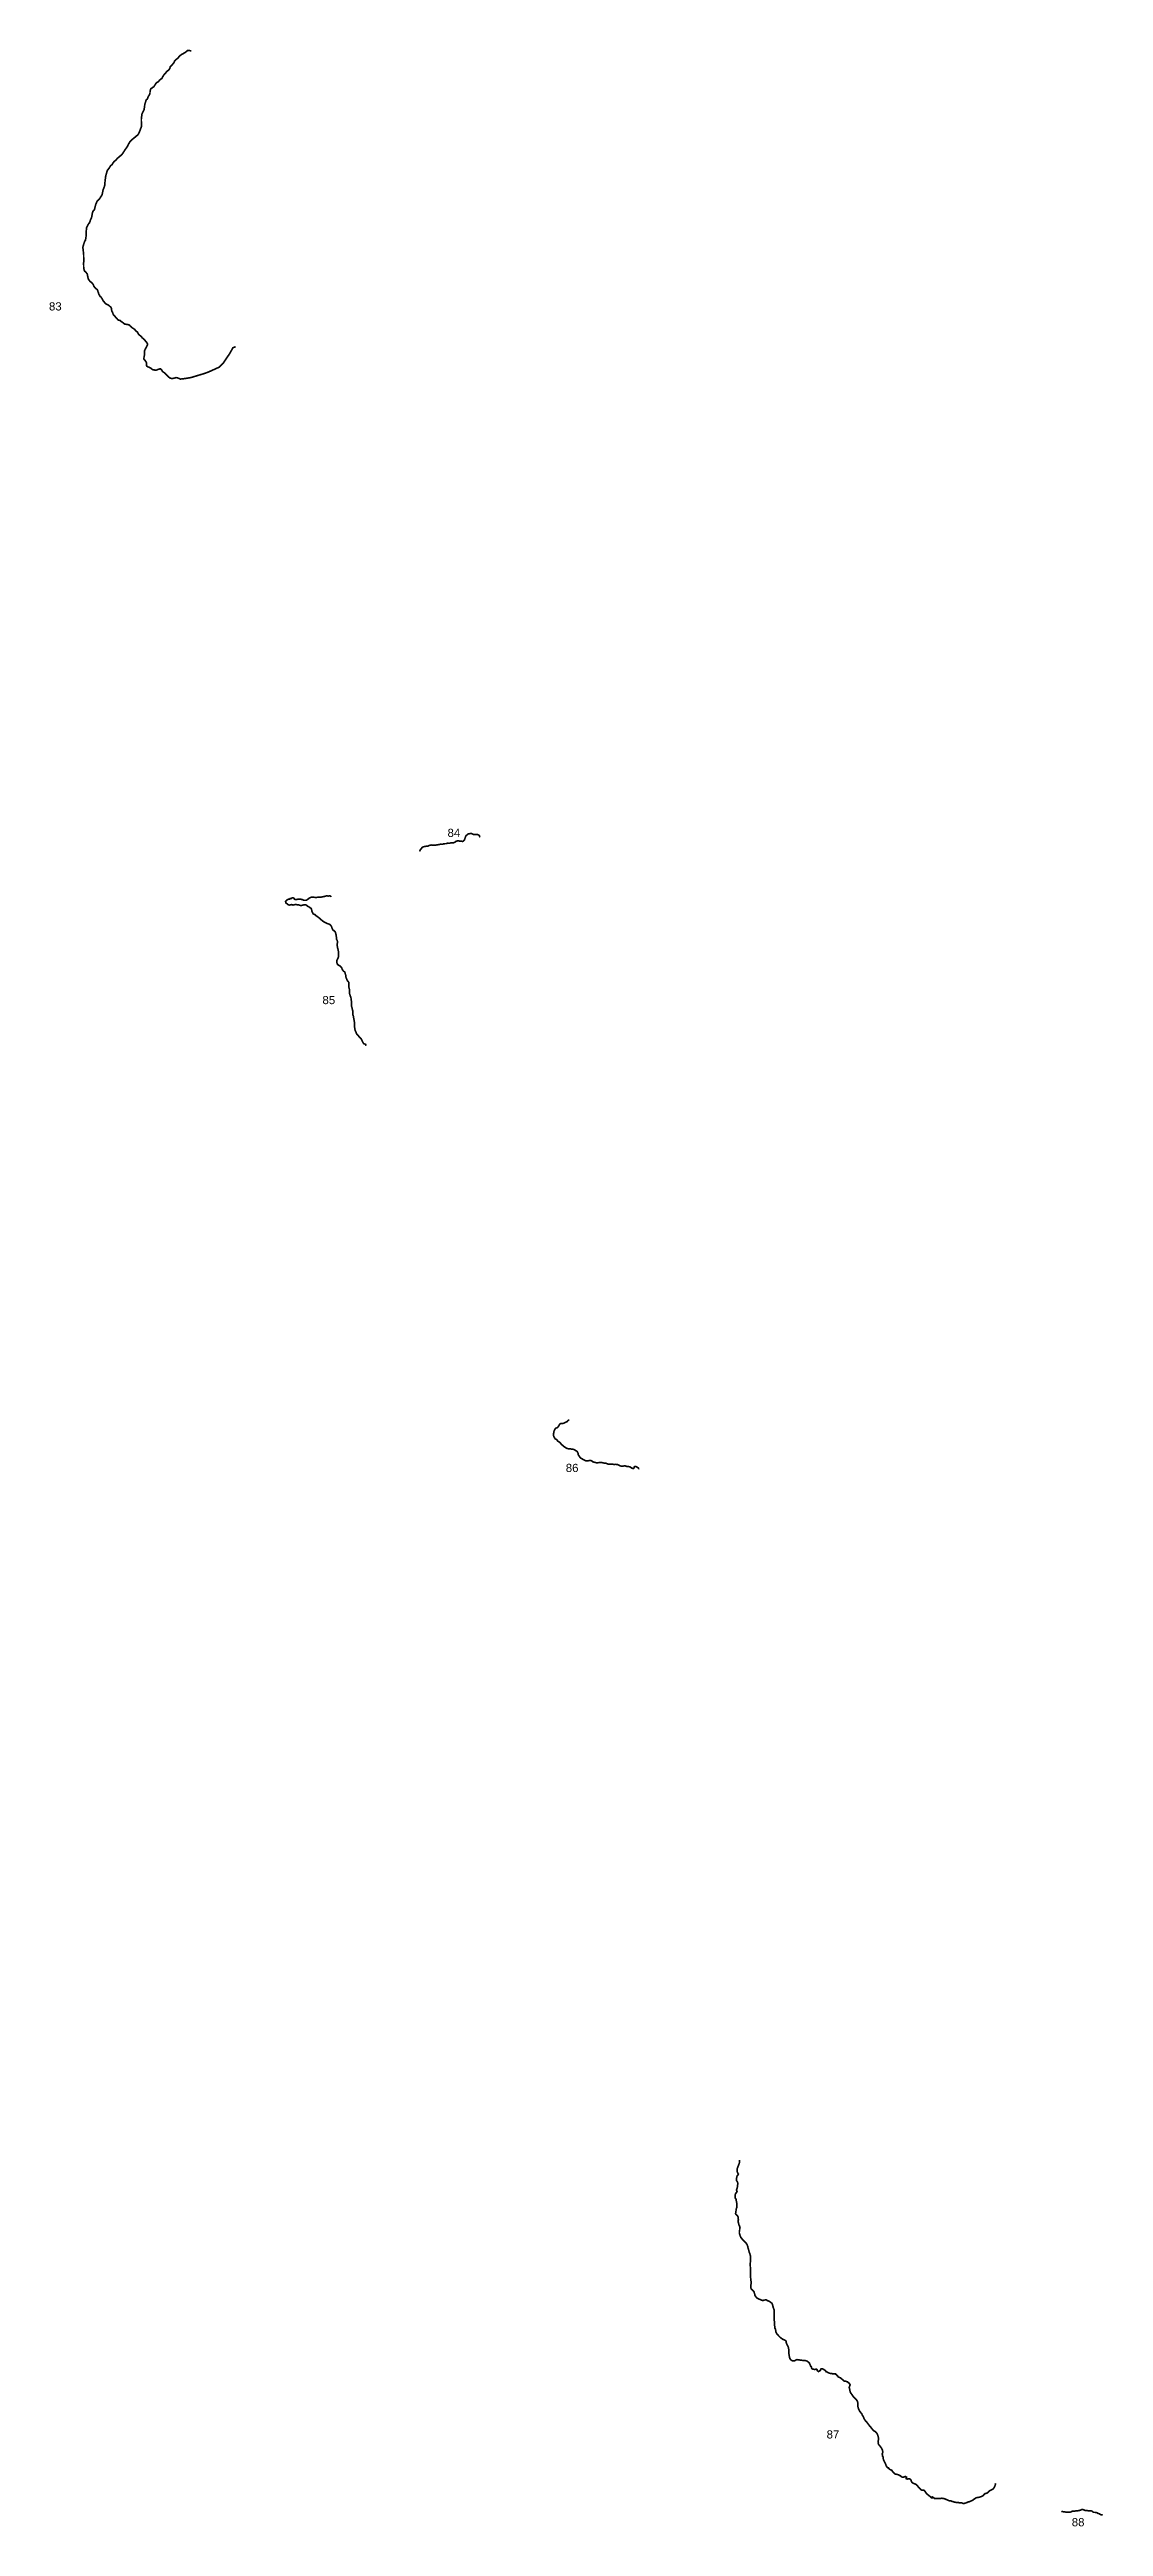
# Model space of a CAD drawing. Header units: metres. Extents: x 258924 to 356197, y 1740805 to 2227803.
# Drawn here: x 287083 to 293520, y 1983723 to 1998848 of the extents above; entities that cross this region are included whole.
import ezdxf

# ---------------------------------------------------------------- set-up
doc = ezdxf.new("R2010")
doc.units = ezdxf.units.M
doc.layers.add('UNPROTECTED', color=10, linetype='Continuous')
doc.styles.get("Standard").update_dxf_attribs({"font": 'arial.ttf'})

msp = doc.modelspace()

# ---------------------------------------------------------------- texts
at = {"char_height": 50, "attachment_point": 1}
for s, insert in [('83', (287080, 1997305)), ('84', (289514, 1994090)), ('85', (288750, 1993069)), ('86', (290236, 1990212)), ('87', (291829, 1984310)), ('88', (293326, 1983774))]:
    msp.add_mtext_dynamic_manual_height_columns(s, width=70.18, gutter_width=1, heights=[0], dxfattribs=dict(at, insert=insert))

# ---------------------------------------------------------------- linework, layer by layer
at = {"layer": 'UNPROTECTED', "const_width": 10, "flags": 128}
for points in [[(287949, 1998841), (287948, 1998841), (287945, 1998841), (287940, 1998842), (287934, 1998843), (287931, 1998843), (287927, 1998843), (287922, 1998839), (287914, 1998832), (287910, 1998829), (287906, 1998827), (287902, 1998825), (287898, 1998822), (287893, 1998820), (287891, 1998819), (287887, 1998816), (287880, 1998811), (287876, 1998807), (287872, 1998802), (287870, 1998798), (287866, 1998794), (287864, 1998793), (287861, 1998791), (287858, 1998789), (287853, 1998785), (287850, 1998781), (287846, 1998776), (287844, 1998770), (287842, 1998766), (287838, 1998762), (287833, 1998756), (287828, 1998751), (287823, 1998746), (287820, 1998742), (287819, 1998737), (287818, 1998733), (287815, 1998728), (287811, 1998724), (287808, 1998721), (287804, 1998718), (287800, 1998714), (287797, 1998711), (287793, 1998706), (287789, 1998701), (287785, 1998697), (287779, 1998690), (287776, 1998684), (287772, 1998678), (287769, 1998672), (287765, 1998669), (287754, 1998660), (287750, 1998654), (287745, 1998650), (287740, 1998648), (287734, 1998643), (287731, 1998638), (287728, 1998633), (287724, 1998627), (287721, 1998622), (287716, 1998618), (287711, 1998616), (287709, 1998613), (287704, 1998610), (287701, 1998607), (287699, 1998600), (287698, 1998595), (287697, 1998588), (287697, 1998582), (287696, 1998578), (287694, 1998573), (287691, 1998569), (287689, 1998565), (287685, 1998558), (287682, 1998550), (287679, 1998545), (287675, 1998542), (287673, 1998538), (287671, 1998534), (287670, 1998527), (287667, 1998521), (287665, 1998511), (287663, 1998496), (287661, 1998482), (287658, 1998476), (287652, 1998464), (287648, 1998455), (287645, 1998433), (287644, 1998423), (287644, 1998411), (287646, 1998397), (287646, 1998386), (287644, 1998376), (287639, 1998363), (287635, 1998352), (287629, 1998337), (287623, 1998328), (287616, 1998322), (287604, 1998312), (287587, 1998298), (287575, 1998286), (287570, 1998278), (287565, 1998269), (287561, 1998260), (287553, 1998248), (287547, 1998240), (287540, 1998229), (287531, 1998215), (287523, 1998205), (287512, 1998196), (287498, 1998184), (287489, 1998174), (287479, 1998165), (287471, 1998156), (287466, 1998147), (287456, 1998138), (287448, 1998125), (287441, 1998116), (287436, 1998109), (287433, 1998099), (287429, 1998085), (287426, 1998072), (287423, 1998048), (287422, 1998038), (287422, 1998032), (287421, 1998021), (287418, 1998011), (287416, 1998005), (287411, 1997993), (287408, 1997979), (287406, 1997969), (287405, 1997964), (287401, 1997956), (287398, 1997951), (287395, 1997947), (287392, 1997942), (287389, 1997937), (287376, 1997925), (287373, 1997920), (287369, 1997910), (287365, 1997901), (287362, 1997888), (287360, 1997881), (287358, 1997872), (287355, 1997867), (287351, 1997864), (287348, 1997859), (287346, 1997853), (287344, 1997844), (287342, 1997831), (287339, 1997819), (287334, 1997810), (287331, 1997800), (287327, 1997790), (287322, 1997784), (287318, 1997777), (287313, 1997768), (287309, 1997759), (287308, 1997742), (287307, 1997729), (287307, 1997715), (287306, 1997703), (287305, 1997695), (287303, 1997685), (287299, 1997678), (287295, 1997669), (287292, 1997659), (287289, 1997649), (287287, 1997642), (287289, 1997620), (287291, 1997609), (287292, 1997593), (287292, 1997580), (287293, 1997554), (287291, 1997544), (287292, 1997531), (287292, 1997521), (287293, 1997509), (287295, 1997502), (287299, 1997494), (287305, 1997489), (287310, 1997483), (287314, 1997478), (287315, 1997472), (287316, 1997466), (287318, 1997458), (287320, 1997448), (287324, 1997442), (287329, 1997435), (287333, 1997431), (287341, 1997425), (287347, 1997418), (287351, 1997412), (287354, 1997404), (287357, 1997399), (287360, 1997395), (287364, 1997391), (287368, 1997388), (287375, 1997382), (287379, 1997373), (287380, 1997368), (287382, 1997363), (287384, 1997356), (287386, 1997352), (287390, 1997346), (287393, 1997340), (287398, 1997337), (287403, 1997329), (287406, 1997323), (287409, 1997317), (287415, 1997310), (287420, 1997303), (287424, 1997299), (287430, 1997294), (287437, 1997291), (287443, 1997288), (287448, 1997284), (287453, 1997279), (287457, 1997276), (287459, 1997272), (287461, 1997269), (287462, 1997261), (287463, 1997255), (287465, 1997249), (287468, 1997244), (287471, 1997236), (287473, 1997230), (287476, 1997226), (287481, 1997222), (287484, 1997219), (287487, 1997213), (287491, 1997209), (287497, 1997203), (287500, 1997199), (287505, 1997196), (287514, 1997194), (287519, 1997189), (287526, 1997185), (287537, 1997176), (287543, 1997172), (287548, 1997171), (287555, 1997170), (287559, 1997170), (287565, 1997168), (287571, 1997166), (287577, 1997159), (287585, 1997152), (287592, 1997147), (287604, 1997139), (287607, 1997134), (287611, 1997130), (287621, 1997122), (287627, 1997110), (287635, 1997103), (287640, 1997099), (287646, 1997094), (287648, 1997090), (287652, 1997086), (287658, 1997082), (287666, 1997073), (287671, 1997066), (287675, 1997062), (287680, 1997055), (287682, 1997050), (287682, 1997045), (287680, 1997041), (287677, 1997036), (287673, 1997028), (287667, 1997017), (287664, 1997009), (287663, 1997004), (287663, 1996999), (287663, 1996993), (287664, 1996989), (287664, 1996986), (287661, 1996973), (287660, 1996965), (287659, 1996960), (287662, 1996955), (287667, 1996951), (287669, 1996947), (287672, 1996943), (287675, 1996936), (287676, 1996926), (287676, 1996918), (287679, 1996914), (287686, 1996910), (287692, 1996908), (287700, 1996904), (287705, 1996900), (287710, 1996896), (287716, 1996893), (287723, 1996892), (287730, 1996890), (287735, 1996891), (287740, 1996892), (287745, 1996895), (287749, 1996896), (287753, 1996897), (287757, 1996899), (287762, 1996898), (287766, 1996894), (287770, 1996889), (287773, 1996883), (287778, 1996879), (287783, 1996876), (287786, 1996874), (287793, 1996867), (287799, 1996860), (287805, 1996855), (287811, 1996849), (287816, 1996845), (287820, 1996842), (287827, 1996840), (287837, 1996840), (287841, 1996841), (287850, 1996843), (287856, 1996845), (287864, 1996844), (287883, 1996836), (287916, 1996840), (287946, 1996845), (288035, 1996872), (288058, 1996881), (288120, 1996909), (288144, 1996933), (288172, 1996975), (288176, 1996980), (288188, 1996999), (288203, 1997027), (288208, 1997029), (288220, 1997034)], [(289714, 1994039), (289711, 1994041), (289710, 1994043), (289709, 1994047), (289706, 1994050), (289702, 1994053), (289696, 1994055), (289688, 1994055), (289682, 1994055), (289677, 1994055), (289672, 1994055), (289668, 1994057), (289664, 1994060), (289658, 1994061), (289649, 1994060), (289639, 1994058), (289634, 1994053), (289628, 1994049), (289624, 1994041), (289621, 1994033), (289619, 1994027), (289617, 1994021), (289614, 1994018), (289611, 1994016), (289607, 1994013), (289603, 1994013), (289597, 1994015), (289595, 1994014), (289591, 1994014), (289587, 1994014), (289583, 1994016), (289580, 1994016), (289575, 1994016), (289572, 1994015), (289567, 1994014), (289565, 1994012), (289561, 1994009), (289552, 1994005), (289547, 1994004), (289542, 1994005), (289535, 1994004), (289530, 1994003), (289525, 1994001), (289521, 1994001), (289515, 1994002), (289512, 1994001), (289508, 1994000), (289505, 1993999), (289502, 1993999), (289497, 1993999), (289494, 1993998), (289491, 1993998), (289487, 1993997), (289483, 1993995), (289478, 1993995), (289473, 1993996), (289469, 1993995), (289462, 1993994), (289455, 1993992), (289447, 1993991), (289438, 1993990), (289431, 1993990), (289425, 1993990), (289418, 1993991), (289411, 1993990), (289405, 1993989), (289401, 1993987), (289395, 1993984), (289387, 1993983), (289382, 1993983), (289376, 1993982), (289368, 1993980), (289364, 1993979), (289360, 1993976), (289357, 1993973), (289354, 1993969), (289351, 1993966), (289348, 1993962), (289346, 1993958), (289344, 1993954), (289343, 1993952)], [(288804, 1993674), (288803, 1993676), (288801, 1993677), (288798, 1993679), (288795, 1993680), (288791, 1993680), (288787, 1993679), (288784, 1993679), (288780, 1993680), (288775, 1993680), (288770, 1993679), (288761, 1993676), (288752, 1993675), (288744, 1993673), (288737, 1993673), (288726, 1993672), (288715, 1993671), (288705, 1993671), (288693, 1993672), (288685, 1993672), (288678, 1993671), (288672, 1993668), (288667, 1993664), (288660, 1993659), (288657, 1993657), (288653, 1993654), (288648, 1993653), (288644, 1993653), (288640, 1993653), (288635, 1993654), (288631, 1993656), (288625, 1993658), (288620, 1993659), (288614, 1993661), (288608, 1993661), (288602, 1993661), (288599, 1993660), (288597, 1993659), (288592, 1993658), (288587, 1993658), (288581, 1993659), (288578, 1993661), (288577, 1993664), (288576, 1993666), (288574, 1993667), (288571, 1993668), (288567, 1993668), (288563, 1993667), (288560, 1993665), (288558, 1993663), (288555, 1993664), (288554, 1993665), (288553, 1993665), (288552, 1993664), (288552, 1993662), (288550, 1993661), (288546, 1993661), (288544, 1993660), (288542, 1993660), (288538, 1993658), (288535, 1993656), (288532, 1993654), (288529, 1993650), (288527, 1993648), (288525, 1993646), (288525, 1993644), (288526, 1993641), (288526, 1993638), (288529, 1993636), (288531, 1993634), (288534, 1993632), (288536, 1993630), (288538, 1993628), (288541, 1993626), (288544, 1993625), (288548, 1993624), (288553, 1993625), (288556, 1993626), (288560, 1993627), (288563, 1993626), (288567, 1993625), (288571, 1993624), (288576, 1993625), (288579, 1993626), (288582, 1993627), (288586, 1993627), (288589, 1993627), (288595, 1993626), (288602, 1993626), (288608, 1993624), (288614, 1993622), (288618, 1993621), (288623, 1993622), (288629, 1993623), (288638, 1993626), (288646, 1993626), (288653, 1993623), (288661, 1993616), (288669, 1993612), (288676, 1993607), (288680, 1993604), (288683, 1993600), (288684, 1993596), (288685, 1993587), (288689, 1993579), (288693, 1993571), (288699, 1993568), (288706, 1993565), (288714, 1993557), (288727, 1993548), (288741, 1993535), (288753, 1993526), (288758, 1993522), (288765, 1993518), (288772, 1993515), (288776, 1993513), (288783, 1993510), (288789, 1993508), (288794, 1993506), (288798, 1993503), (288802, 1993498), (288805, 1993494), (288807, 1993488), (288809, 1993482), (288812, 1993476), (288815, 1993471), (288818, 1993469), (288821, 1993468), (288824, 1993465), (288827, 1993462), (288829, 1993459), (288830, 1993456), (288831, 1993450), (288833, 1993444), (288835, 1993431), (288836, 1993421), (288836, 1993416), (288839, 1993411), (288841, 1993405), (288842, 1993397), (288841, 1993390), (288840, 1993386), (288839, 1993382), (288841, 1993373), (288843, 1993361), (288846, 1993351), (288848, 1993337), (288849, 1993327), (288849, 1993318), (288848, 1993309), (288846, 1993302), (288842, 1993294), (288839, 1993287), (288837, 1993283), (288838, 1993276), (288840, 1993266), (288844, 1993260), (288850, 1993256), (288858, 1993252), (288865, 1993245), (288869, 1993237), (288872, 1993230), (288877, 1993223), (288881, 1993219), (288886, 1993215), (288888, 1993211), (288890, 1993203), (288892, 1993197), (288892, 1993188), (288896, 1993177), (288900, 1993168), (288903, 1993161), (288908, 1993156), (288911, 1993152), (288912, 1993148), (288912, 1993140), (288911, 1993132), (288911, 1993124), (288914, 1993112), (288915, 1993108), (288915, 1993101), (288915, 1993093), (288915, 1993086), (288918, 1993076), (288920, 1993069), (288924, 1993061), (288925, 1993050), (288927, 1993037), (288927, 1993021), (288927, 1993014), (288928, 1993006), (288931, 1992996), (288933, 1992986), (288936, 1992976), (288936, 1992971), (288936, 1992966), (288935, 1992962), (288935, 1992956), (288938, 1992950), (288940, 1992939), (288942, 1992929), (288944, 1992919), (288945, 1992911), (288945, 1992904), (288946, 1992896), (288946, 1992887), (288946, 1992879), (288948, 1992869), (288949, 1992862), (288952, 1992853), (288956, 1992845), (288959, 1992838), (288961, 1992835), (288968, 1992828), (288971, 1992824), (288974, 1992820), (288977, 1992817), (288982, 1992812), (288985, 1992809), (288988, 1992804), (288990, 1992801), (288994, 1992791), (288997, 1992786), (289000, 1992781), (289002, 1992778), (289006, 1992776), (289010, 1992775), (289014, 1992773), (289016, 1992765)], [(290258, 1990478), (290252, 1990478), (290249, 1990476), (290243, 1990469), (290238, 1990467), (290234, 1990465), (290228, 1990462), (290224, 1990460), (290217, 1990458), (290211, 1990458), (290207, 1990458), (290205, 1990458), (290202, 1990456), (290200, 1990454), (290198, 1990452), (290196, 1990449), (290195, 1990447), (290194, 1990445), (290192, 1990442), (290189, 1990438), (290187, 1990435), (290183, 1990432), (290179, 1990431), (290175, 1990429), (290172, 1990426), (290169, 1990422), (290168, 1990419), (290165, 1990413), (290163, 1990406), (290163, 1990402), (290161, 1990395), (290161, 1990388), (290162, 1990382), (290165, 1990375), (290171, 1990365), (290178, 1990361), (290184, 1990355), (290188, 1990350), (290193, 1990347), (290198, 1990344), (290202, 1990339), (290207, 1990334), (290210, 1990329), (290213, 1990327), (290217, 1990325), (290224, 1990318), (290230, 1990314), (290235, 1990311), (290238, 1990309), (290244, 1990306), (290252, 1990304), (290262, 1990303), (290273, 1990302), (290281, 1990301), (290289, 1990298), (290295, 1990294), (290303, 1990289), (290306, 1990287), (290309, 1990281), (290311, 1990276), (290312, 1990269), (290313, 1990266), (290320, 1990256), (290324, 1990250), (290329, 1990246), (290336, 1990242), (290345, 1990237), (290353, 1990233), (290359, 1990230), (290364, 1990230), (290371, 1990230), (290380, 1990232), (290385, 1990232), (290388, 1990232), (290392, 1990231), (290396, 1990229), (290399, 1990227), (290402, 1990224), (290406, 1990223), (290412, 1990221), (290421, 1990219), (290430, 1990218), (290436, 1990219), (290445, 1990220), (290450, 1990221), (290456, 1990220), (290463, 1990218), (290472, 1990216), (290478, 1990216), (290484, 1990215), (290489, 1990212), (290495, 1990210), (290503, 1990209), (290508, 1990210), (290512, 1990210), (290519, 1990210), (290530, 1990208), (290539, 1990209), (290546, 1990208), (290553, 1990207), (290557, 1990205), (290563, 1990202), (290570, 1990199), (290575, 1990198), (290581, 1990198), (290586, 1990198), (290591, 1990199), (290595, 1990200), (290600, 1990199), (290603, 1990198), (290608, 1990196), (290614, 1990196), (290618, 1990196), (290624, 1990194), (290629, 1990193), (290633, 1990190), (290636, 1990188), (290641, 1990185), (290645, 1990184), (290650, 1990184), (290652, 1990186), (290653, 1990188), (290654, 1990191), (290655, 1990194), (290658, 1990196), (290662, 1990196), (290667, 1990194), (290671, 1990192), (290674, 1990190), (290678, 1990187), (290685, 1990181), (290686, 1990181)], [(291298, 1985961), (291297, 1985955), (291297, 1985949), (291297, 1985946), (291295, 1985939), (291289, 1985923), (291284, 1985911), (291283, 1985906), (291283, 1985900), (291283, 1985894), (291284, 1985885), (291286, 1985882), (291290, 1985875), (291290, 1985874), (291287, 1985868), (291283, 1985864), (291281, 1985859), (291280, 1985854), (291279, 1985850), (291278, 1985843), (291279, 1985835), (291281, 1985832), (291284, 1985828), (291286, 1985822), (291286, 1985818), (291286, 1985812), (291285, 1985805), (291285, 1985800), (291285, 1985797), (291283, 1985792), (291281, 1985784), (291279, 1985778), (291279, 1985776), (291279, 1985775), (291280, 1985773), (291281, 1985772), (291282, 1985769), (291281, 1985767), (291279, 1985763), (291278, 1985761), (291275, 1985758), (291275, 1985757), (291274, 1985756), (291272, 1985753), (291271, 1985749), (291271, 1985745), (291271, 1985741), (291271, 1985735), (291271, 1985729), (291274, 1985724), (291276, 1985720), (291277, 1985715), (291278, 1985709), (291279, 1985704), (291280, 1985698), (291281, 1985695), (291281, 1985691), (291280, 1985688), (291281, 1985685), (291281, 1985681), (291281, 1985678), (291281, 1985674), (291280, 1985670), (291278, 1985666), (291277, 1985658), (291276, 1985653), (291275, 1985645), (291274, 1985638), (291273, 1985634), (291274, 1985630), (291277, 1985627), (291281, 1985623), (291285, 1985619), (291287, 1985615), (291289, 1985611), (291289, 1985607), (291289, 1985604), (291290, 1985598), (291290, 1985596), (291290, 1985595), (291288, 1985593), (291288, 1985591), (291288, 1985586), (291289, 1985581), (291290, 1985579), (291291, 1985575), (291291, 1985574), (291292, 1985572), (291293, 1985568), (291294, 1985564), (291296, 1985557), (291297, 1985556), (291298, 1985556), (291299, 1985553), (291300, 1985549), (291299, 1985548), (291299, 1985543), (291298, 1985536), (291298, 1985533), (291297, 1985528), (291297, 1985527), (291296, 1985523), (291296, 1985518), (291296, 1985515), (291296, 1985513), (291297, 1985512), (291297, 1985510), (291298, 1985509), (291299, 1985504), (291301, 1985498), (291303, 1985493), (291304, 1985491), (291305, 1985488), (291306, 1985487), (291307, 1985485), (291309, 1985483), (291312, 1985480), (291313, 1985478), (291315, 1985475), (291318, 1985472), (291325, 1985465), (291332, 1985458), (291338, 1985452), (291342, 1985446), (291345, 1985439), (291348, 1985431), (291349, 1985424), (291353, 1985411), (291357, 1985395), (291360, 1985389), (291362, 1985381), (291365, 1985373), (291365, 1985359), (291365, 1985348), (291363, 1985334), (291362, 1985322), (291362, 1985317), (291363, 1985312), (291364, 1985293), (291365, 1985275), (291364, 1985257), (291365, 1985241), (291366, 1985226), (291368, 1985219), (291369, 1985211), (291368, 1985205), (291367, 1985200), (291366, 1985193), (291366, 1985187), (291366, 1985187), (291366, 1985181), (291368, 1985175), (291373, 1985169), (291378, 1985165), (291382, 1985161), (291386, 1985155), (291387, 1985150), (291389, 1985145), (291390, 1985141), (291391, 1985134), (291394, 1985130), (291396, 1985127), (291399, 1985123), (291404, 1985117), (291410, 1985114), (291415, 1985112), (291419, 1985110), (291425, 1985108), (291430, 1985105), (291434, 1985104), (291438, 1985103), (291442, 1985103), (291447, 1985105), (291454, 1985106), (291458, 1985107), (291462, 1985106), (291465, 1985104), (291469, 1985101), (291474, 1985100), (291480, 1985097), (291484, 1985094), (291488, 1985091), (291492, 1985088), (291495, 1985085), (291498, 1985080), (291499, 1985075), (291501, 1985068), (291503, 1985060), (291505, 1985055), (291507, 1985049), (291509, 1985044), (291509, 1985036), (291508, 1985024), (291508, 1985017), (291508, 1985010), (291508, 1985002), (291508, 1984996), (291508, 1984989), (291508, 1984984), (291510, 1984977), (291510, 1984974), (291511, 1984967), (291510, 1984961), (291511, 1984953), (291512, 1984945), (291512, 1984940), (291513, 1984934), (291515, 1984931), (291517, 1984927), (291517, 1984924), (291518, 1984920), (291518, 1984917), (291519, 1984911), (291521, 1984906), (291523, 1984903), (291525, 1984899), (291530, 1984894), (291535, 1984888), (291542, 1984881), (291547, 1984876), (291554, 1984871), (291560, 1984866), (291563, 1984865), (291566, 1984865), (291570, 1984862), (291576, 1984859), (291579, 1984857), (291581, 1984854), (291582, 1984849), (291583, 1984844), (291584, 1984839), (291589, 1984831), (291594, 1984821), (291598, 1984804), (291599, 1984787), (291599, 1984776), (291600, 1984767), (291603, 1984754), (291605, 1984750), (291605, 1984748), (291607, 1984745), (291610, 1984741), (291615, 1984737), (291618, 1984735), (291622, 1984734), (291625, 1984735), (291629, 1984735), (291634, 1984735), (291639, 1984737), (291642, 1984740), (291645, 1984741), (291648, 1984742), (291651, 1984741), (291659, 1984740), (291673, 1984738), (291683, 1984737), (291692, 1984737), (291702, 1984735), (291708, 1984733), (291713, 1984730), (291718, 1984726), (291724, 1984720), (291726, 1984715), (291729, 1984709), (291730, 1984705), (291732, 1984701), (291734, 1984700), (291736, 1984697), (291736, 1984695), (291736, 1984692), (291738, 1984689), (291740, 1984687), (291742, 1984685), (291744, 1984684), (291748, 1984683), (291753, 1984682), (291758, 1984682), (291765, 1984683), (291767, 1984683), (291770, 1984681), (291771, 1984679), (291771, 1984676), (291774, 1984673), (291776, 1984672), (291778, 1984671), (291779, 1984670), (291780, 1984669), (291781, 1984670), (291783, 1984671), (291784, 1984672), (291785, 1984673), (291786, 1984673), (291789, 1984674), (291790, 1984675), (291791, 1984676), (291792, 1984678), (291792, 1984679), (291793, 1984681), (291793, 1984683), (291794, 1984684), (291797, 1984686), (291801, 1984686), (291805, 1984685), (291810, 1984682), (291815, 1984679), (291819, 1984676), (291824, 1984672), (291825, 1984669), (291826, 1984668), (291827, 1984667), (291830, 1984666), (291832, 1984666), (291834, 1984665), (291836, 1984663), (291839, 1984662), (291841, 1984660), (291843, 1984660), (291846, 1984659), (291849, 1984658), (291854, 1984657), (291858, 1984656), (291859, 1984656), (291861, 1984656), (291863, 1984656), (291865, 1984655), (291867, 1984655), (291869, 1984655), (291873, 1984655), (291876, 1984654), (291880, 1984654), (291883, 1984654), (291884, 1984654), (291885, 1984652), (291888, 1984651), (291891, 1984647), (291893, 1984644), (291896, 1984642), (291897, 1984641), (291898, 1984639), (291899, 1984637), (291901, 1984636), (291903, 1984635), (291907, 1984633), (291909, 1984632), (291913, 1984631), (291916, 1984629), (291918, 1984626), (291922, 1984623), (291926, 1984620), (291929, 1984617), (291931, 1984616), (291933, 1984613), (291936, 1984611), (291939, 1984610), (291941, 1984610), (291944, 1984610), (291948, 1984609), (291950, 1984608), (291958, 1984605), (291960, 1984602), (291966, 1984598), (291970, 1984593), (291972, 1984589), (291972, 1984586), (291971, 1984584), (291970, 1984581), (291969, 1984578), (291968, 1984573), (291967, 1984571), (291968, 1984566), (291970, 1984559), (291972, 1984548), (291975, 1984540), (291980, 1984533), (291986, 1984525), (291992, 1984515), (291998, 1984509), (292007, 1984501), (292014, 1984492), (292017, 1984487), (292019, 1984479), (292019, 1984467), (292020, 1984454), (292022, 1984448), (292024, 1984440), (292030, 1984428), (292037, 1984419), (292044, 1984410), (292047, 1984403), (292051, 1984396), (292055, 1984388), (292059, 1984379), (292065, 1984370), (292074, 1984360), (292080, 1984352), (292089, 1984340), (292101, 1984326), (292114, 1984309), (292128, 1984301), (292136, 1984291), (292140, 1984283), (292143, 1984275), (292145, 1984267), (292147, 1984259), (292145, 1984250), (292144, 1984242), (292145, 1984238), (292144, 1984232), (292145, 1984227), (292148, 1984222), (292152, 1984217), (292156, 1984212), (292161, 1984206), (292165, 1984199), (292169, 1984192), (292171, 1984187), (292171, 1984184), (292172, 1984178), (292171, 1984173), (292170, 1984170), (292170, 1984169), (292169, 1984167), (292169, 1984165), (292169, 1984162), (292170, 1984160), (292171, 1984158), (292171, 1984156), (292171, 1984154), (292171, 1984152), (292173, 1984150), (292174, 1984147), (292174, 1984144), (292175, 1984141), (292175, 1984136), (292176, 1984132), (292177, 1984128), (292180, 1984123), (292183, 1984116), (292186, 1984111), (292188, 1984107), (292190, 1984103), (292191, 1984099), (292192, 1984095), (292193, 1984092), (292196, 1984089), (292197, 1984087), (292199, 1984085), (292200, 1984083), (292202, 1984082), (292204, 1984080), (292207, 1984080), (292208, 1984078), (292212, 1984073), (292219, 1984069), (292223, 1984068), (292226, 1984066), (292228, 1984065), (292229, 1984062), (292231, 1984059), (292235, 1984055), (292238, 1984052), (292243, 1984046), (292246, 1984044), (292251, 1984042), (292257, 1984041), (292261, 1984040), (292265, 1984039), (292270, 1984037), (292275, 1984035), (292279, 1984033), (292280, 1984031), (292283, 1984029), (292285, 1984027), (292288, 1984025), (292292, 1984024), (292297, 1984024), (292301, 1984025), (292305, 1984026), (292310, 1984028), (292313, 1984026), (292317, 1984024), (292316, 1984023), (292314, 1984021), (292314, 1984020), (292314, 1984019), (292314, 1984017), (292314, 1984016), (292314, 1984015), (292316, 1984014), (292319, 1984013), (292322, 1984012), (292324, 1984013), (292328, 1984013), (292331, 1984014), (292335, 1984014), (292337, 1984013), (292340, 1984011), (292343, 1984008), (292345, 1984004), (292346, 1984000), (292348, 1983996), (292350, 1983993), (292355, 1983988), (292363, 1983984), (292370, 1983982), (292377, 1983978), (292383, 1983973), (292389, 1983964), (292396, 1983957), (292403, 1983949), (292410, 1983944), (292415, 1983944), (292420, 1983945), (292425, 1983943), (292429, 1983939), (292432, 1983933), (292436, 1983928), (292441, 1983922), (292448, 1983916), (292458, 1983908), (292468, 1983900), (292470, 1983898), (292472, 1983897), (292473, 1983896), (292474, 1983897), (292475, 1983898), (292474, 1983900), (292474, 1983901), (292474, 1983902), (292475, 1983902), (292476, 1983903), (292477, 1983902), (292478, 1983902), (292481, 1983899), (292483, 1983898), (292484, 1983897), (292486, 1983896), (292487, 1983895), (292488, 1983894), (292490, 1983894), (292492, 1983894), (292495, 1983894), (292498, 1983893), (292504, 1983893), (292510, 1983894), (292516, 1983894), (292525, 1983894), (292534, 1983895), (292539, 1983894), (292545, 1983893), (292549, 1983892), (292552, 1983891), (292555, 1983889), (292559, 1983888), (292563, 1983886), (292567, 1983884), (292572, 1983882), (292577, 1983880), (292581, 1983880), (292586, 1983879), (292591, 1983878), (292594, 1983876), (292599, 1983875), (292602, 1983874), (292605, 1983873), (292611, 1983871), (292617, 1983870), (292623, 1983870), (292628, 1983869), (292633, 1983869), (292637, 1983868), (292641, 1983867), (292644, 1983867), (292648, 1983867), (292652, 1983867), (292657, 1983866), (292660, 1983864), (292665, 1983863), (292671, 1983864), (292678, 1983866), (292682, 1983867), (292685, 1983869), (292687, 1983869), (292690, 1983870), (292692, 1983871), (292693, 1983872), (292694, 1983873), (292696, 1983873), (292699, 1983873), (292701, 1983874), (292703, 1983875), (292706, 1983876), (292710, 1983878), (292715, 1983880), (292719, 1983882), (292725, 1983886), (292730, 1983890), (292736, 1983894), (292743, 1983898), (292753, 1983900), (292760, 1983901), (292767, 1983903), (292773, 1983905), (292780, 1983908), (292785, 1983911), (292789, 1983916), (292791, 1983919), (292794, 1983921), (292797, 1983924), (292803, 1983925), (292807, 1983926), (292811, 1983928), (292814, 1983931), (292818, 1983935), (292822, 1983939), (292827, 1983942), (292834, 1983945), (292839, 1983948), (292844, 1983950), (292849, 1983956), (292853, 1983962), (292856, 1983968), (292858, 1983974), (292860, 1983981), (292861, 1983987)], [(293263, 1983812), (293265, 1983813), (293267, 1983814), (293268, 1983814), (293270, 1983814), (293273, 1983813), (293275, 1983812), (293278, 1983812), (293281, 1983812), (293284, 1983812), (293287, 1983811), (293289, 1983811), (293291, 1983810), (293293, 1983810), (293296, 1983810), (293298, 1983810), (293301, 1983809), (293302, 1983809), (293304, 1983810), (293306, 1983811), (293307, 1983811), (293310, 1983811), (293312, 1983810), (293314, 1983810), (293316, 1983810), (293319, 1983811), (293322, 1983812), (293325, 1983814), (293328, 1983815), (293330, 1983816), (293333, 1983816), (293337, 1983816), (293341, 1983816), (293344, 1983816), (293347, 1983817), (293351, 1983818), (293354, 1983818), (293358, 1983819), (293364, 1983819), (293369, 1983820), (293374, 1983821), (293380, 1983823), (293384, 1983825), (293388, 1983827), (293393, 1983827), (293397, 1983825), (293402, 1983823), (293407, 1983821), (293412, 1983821), (293415, 1983820), (293419, 1983820), (293424, 1983819), (293432, 1983819), (293438, 1983819), (293443, 1983819), (293448, 1983817), (293452, 1983815), (293454, 1983813), (293459, 1983809), (293464, 1983809), (293469, 1983809), (293474, 1983808), (293479, 1983807), (293483, 1983804), (293487, 1983802), (293492, 1983801), (293495, 1983800), (293499, 1983797), (293502, 1983796), (293505, 1983794), (293509, 1983794), (293515, 1983793)]]:
    msp.add_lwpolyline(points, dxfattribs=at)

msp.set_redraw_order([(e.dxf.handle, doc.entitydb.next_handle()) for e in msp.query("TEXT MTEXT ATTDEF DIMENSION ARC_DIMENSION")])  # texts and dimensions are drawn at this point

doc.saveas('drawing.dxf')
